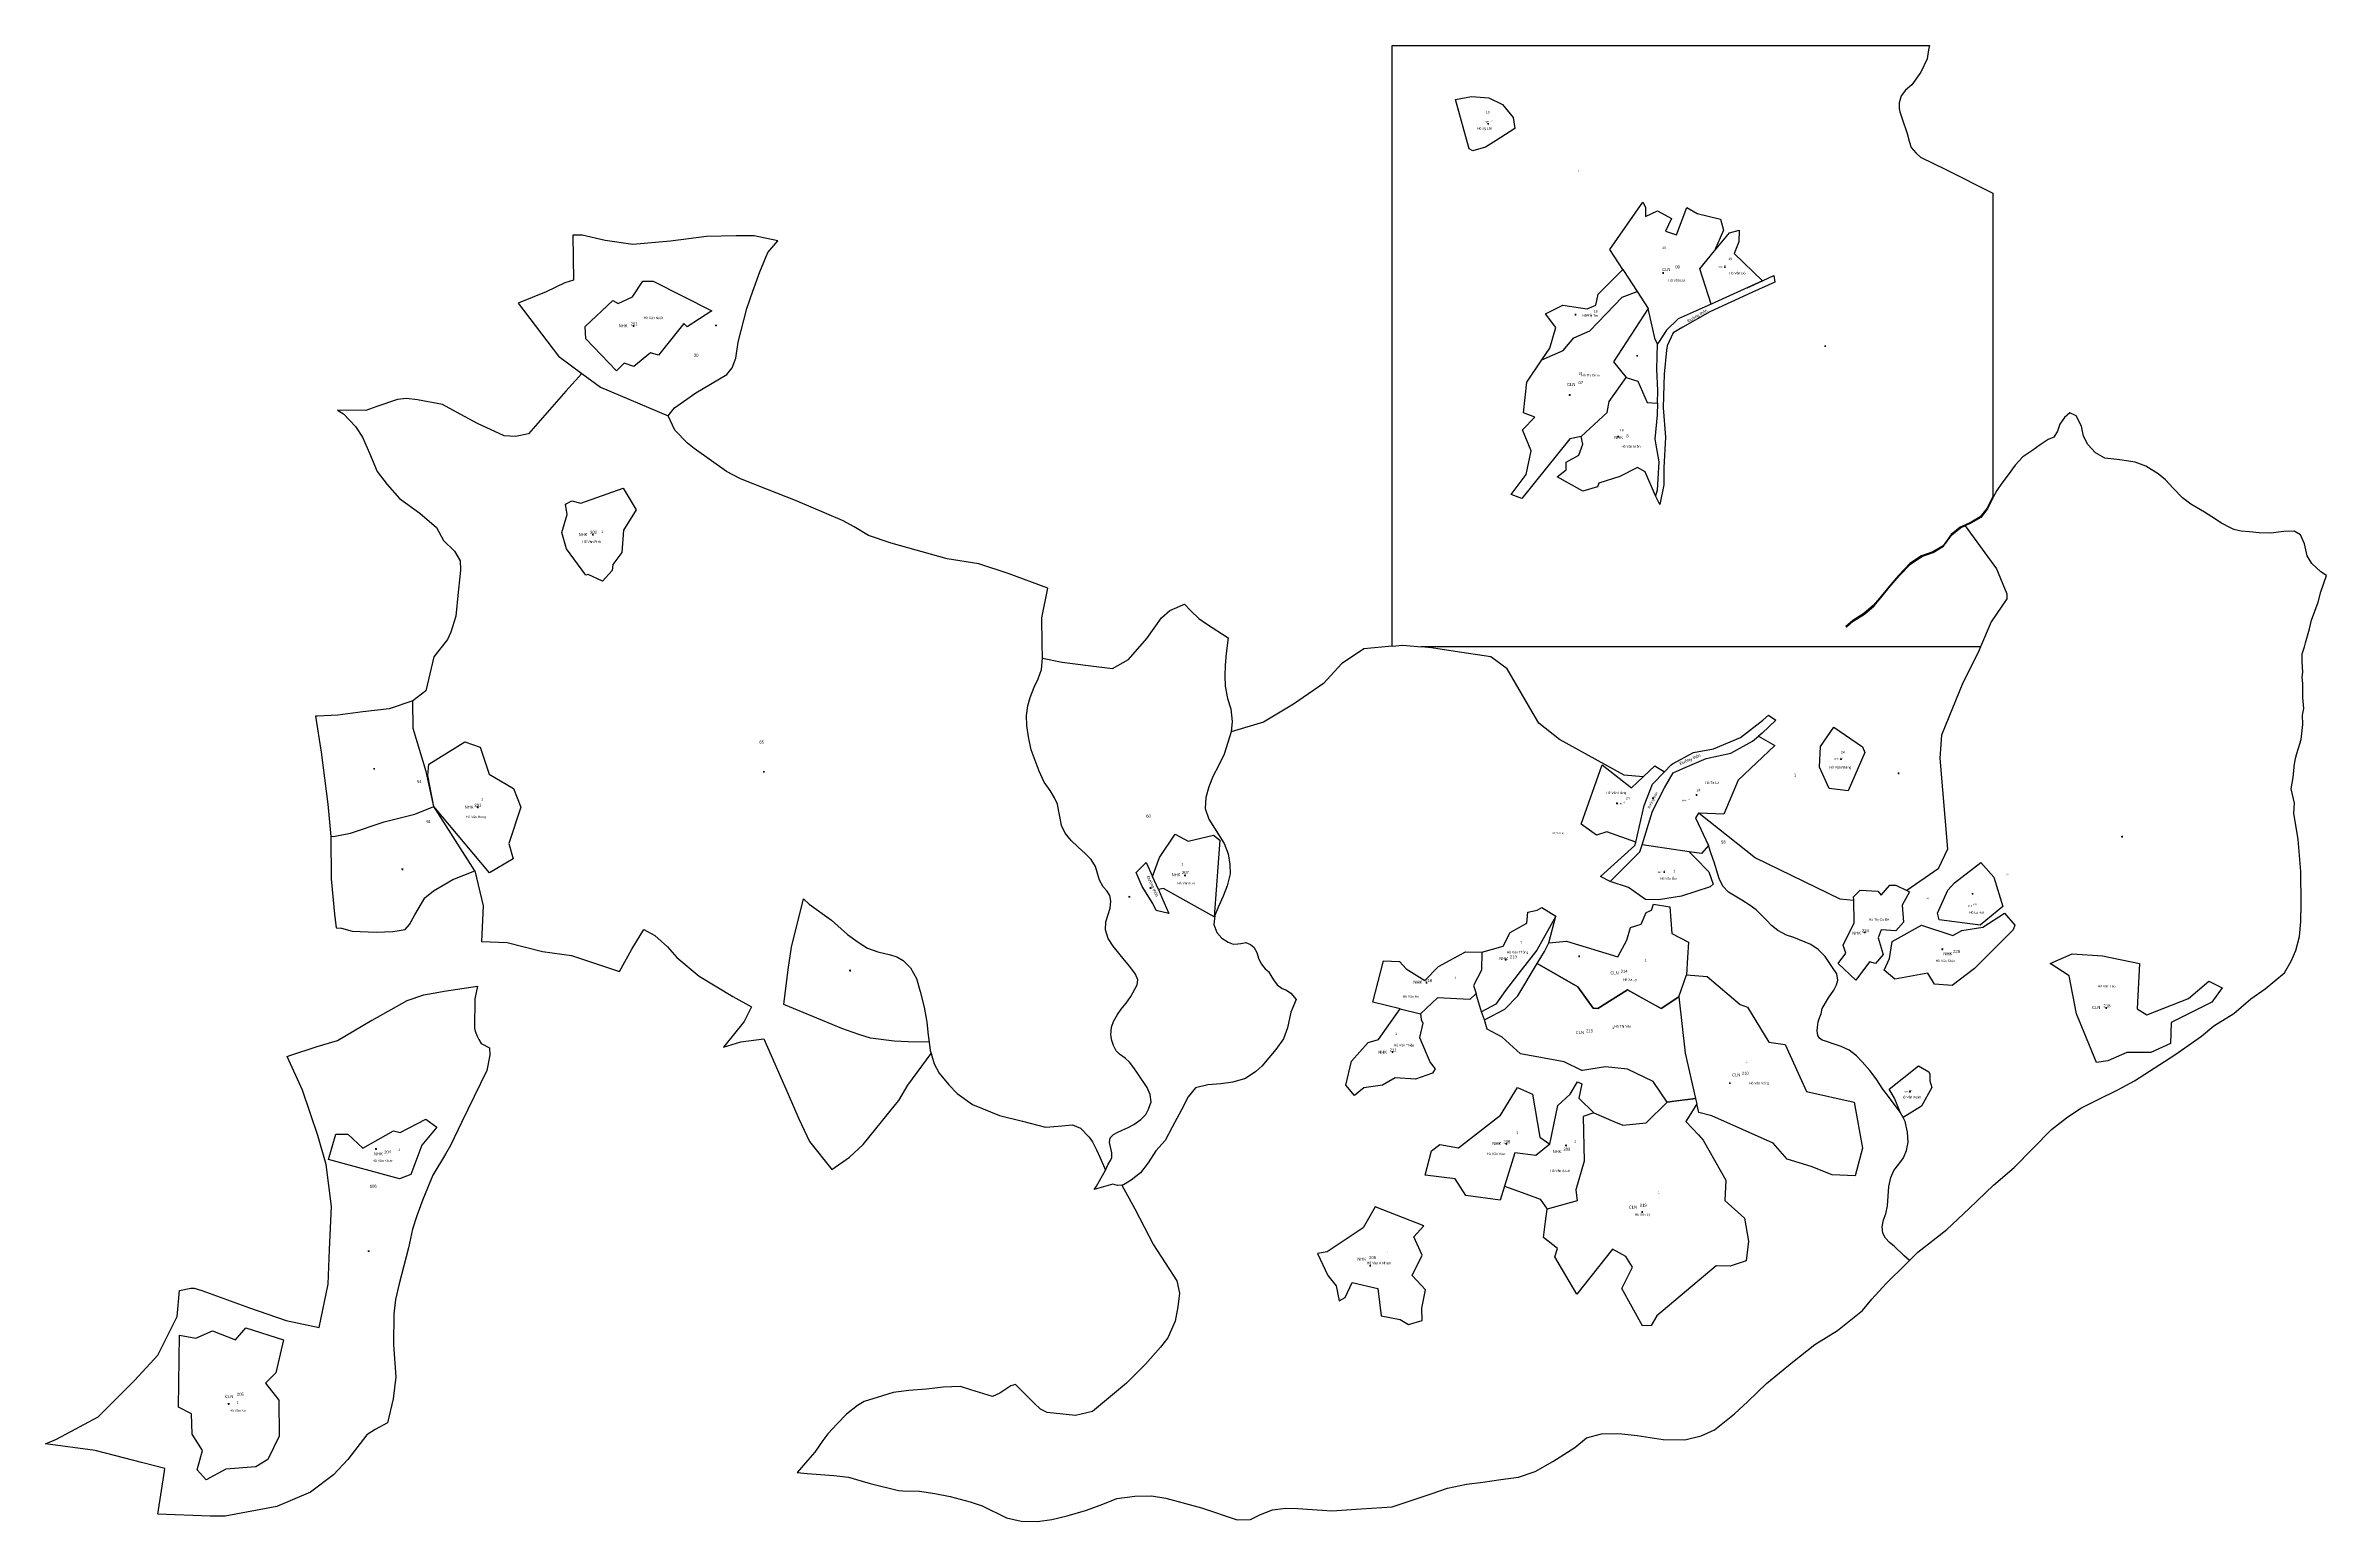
# Model space of a CAD drawing. Extents: x 549296 to 555555, y 1816545 to 1819816.
# Drawn here: x 551759 to 555555, y 1816545 to 1819000 of the extents above; entities that cross this region are included whole.
import ezdxf

# ---------------------------------------------------------------- set-up
doc = ezdxf.new("R2010")
doc.units = 0
for name, color, linetype in [('Level 10', 7, 'Continuous'), ('Level 11', 7, 'Continuous'), ('Level 12', 7, 'Continuous'), ('Level 13', 7, 'Continuous'), ('Level 14', 7, 'Continuous'), ('Level 20', 7, 'Continuous'), ('Level 22', 7, 'Continuous')]:
    doc.layers.add(name, color=color, linetype=linetype)

msp = doc.modelspace()

# ---------------------------------------------------------------- linework, layer by layer
at = {"layer": 'Level 10'}
for points in [[(554105.7, 1818910.4), (554132.2, 1818915.2), (554161.2, 1818913.1), (554183.9, 1818902.3), (554201.2, 1818880.2), (554204.2, 1818862.4), (554173.3, 1818842.3), (554155.2, 1818831.3), (554134.2, 1818824.8), (554128.5, 1818828.4), (554105.7, 1818910.4)], [(554384.1, 1818627.6), (554362.3, 1818661.1), (554417.1, 1818739.4), (554421.6, 1818731.4), (554421.9, 1818715.8), (554441.8, 1818725.2), (554464.8, 1818712.6), (554455.2, 1818691.4), (554473.2, 1818685.4), (554490.4, 1818731), (554507.8, 1818720.8), (554546.7, 1818711.1), (554551.7, 1818693.1), (554536.8, 1818658.7)], [(554536.8, 1818658.7), (554561.4, 1818688.8), (554577.8, 1818693.2), (554576.8, 1818673.5), (554569.4, 1818654.4), (554616.6, 1818609), (554531.2, 1818569.8)], [(554531.2, 1818569.8), (554512.1, 1818628.6), (554536.8, 1818658.7)], [(552657, 1818533), (552703, 1818576), (552712, 1818571), (552736, 1818582), (552753, 1818608), (552770, 1818608), (552868, 1818559), (552827, 1818532), (552821, 1818538), (552779, 1818485), (552766, 1818489), (552738, 1818466), (552722, 1818472), (552709, 1818459), (552658, 1818512), (552657, 1818533)], [(554249.4, 1818477.4), (554262.6, 1818496.9), (554272.2, 1818531.2), (554255, 1818553.6), (554284.3, 1818568.4), (554324.7, 1818561.9), (554339.2, 1818568.1), (554342.7, 1818586.4), (554384.1, 1818627.6)], [(554384.1, 1818627.6), (554385.2, 1818625.9), (554408.1, 1818590.8)], [(554249.4, 1818477.4), (554284.8, 1818492.8), (554302.3, 1818514.1), (554328.9, 1818525.6), (554382.8, 1818581.7), (554408.1, 1818590.8)], [(554426.2, 1818563), (554368.3, 1818474), (554389.3, 1818447.8)], [(554408.1, 1818590.8), (554426.2, 1818563)], [(554531.2, 1818569.8), (554475.8, 1818545.5), (554456.7, 1818526.6), (554444.7, 1818507.6), (554441.5, 1818504.2), (554437.7, 1818511), (554426.2, 1818563)], [(554314.5, 1818350), (554295.8, 1818345.7), (554215.6, 1818246.7), (554198.2, 1818253.1), (554223.3, 1818286.6), (554231.4, 1818326.2), (554216.9, 1818360.9), (554237.5, 1818381.7), (554218.7, 1818389.2), (554224.4, 1818440.4), (554249.4, 1818477.4)], [(554389.3, 1818447.8), (554408.7, 1818441.8), (554424.5, 1818406.5), (554441.8, 1818405), (554441.3, 1818385.6), (554437.2, 1818345.6), (554444.1, 1818307.6), (554440.9, 1818260.6), (554438.1, 1818251.1), (554421.3, 1818291), (554408.4, 1818298.1), (554378.7, 1818283.4), (554344.3, 1818272.4), (554342, 1818265.9), (554317.3, 1818258.6), (554274.8, 1818282.6), (554289.8, 1818294.6), (554289.7, 1818307), (554310.5, 1818318.8), (554317.6, 1818336.9), (554314.5, 1818350)], [(554314.5, 1818350), (554358, 1818389.7), (554361.1, 1818408.1), (554389.3, 1818447.8)], [(552618, 1818190), (552627, 1818220), (552624, 1818237), (552635, 1818243), (552650, 1818239), (552720, 1818264), (552742, 1818228), (552721, 1818194), (552718, 1818157), (552703, 1818137), (552702, 1818127), (552686, 1818109), (552662, 1818120), (552658, 1818119), (552626, 1818163), (552618, 1818190)], [(552395, 1817786), (552397, 1817805), (552457, 1817842), (552482, 1817833), (552497, 1817788), (552538, 1817764), (552550, 1817733), (552530, 1817673), (552537, 1817647), (552498, 1817624), (552405.3, 1817734.1), (552395, 1817786)], [(554711.1, 1817799.8), (554713.2, 1817834.2), (554735.4, 1817866.3), (554783.1, 1817833.8), (554786.9, 1817824.2), (554759.2, 1817760.1), (554727.3, 1817764), (554711.1, 1817799.8)], [(554405.4, 1817675.1), (554357.4, 1817692), (554339.9, 1817686.7), (554314.9, 1817705.1), (554349.5, 1817803.8), (554398.4, 1817765.2), (554417.8, 1817783.7), (554437.3, 1817802.2), (554453.1, 1817791.8)], [(553601.1, 1817618.1), (553612.6, 1817649.2), (553639.1, 1817688.1), (553660.6, 1817676.8), (553702.6, 1817686.9), (553713.5, 1817678.1), (553704, 1817551), (553619.4, 1817597.9), (553611, 1817596.1), (553601.1, 1817618.1)], [(554494.4, 1817659), (554504.5, 1817648.7), (554527, 1817625.7), (554534.5, 1817605.1), (554529.4, 1817600.4), (554481.4, 1817584.9), (554443.6, 1817579.3), (554421.8, 1817579.6), (554393.5, 1817599.3), (554362.9, 1817609.7), (554407.8, 1817654.4), (554412.2, 1817658.7), (554412.3, 1817659.1), (554415.9, 1817670.8)], [(554907.4, 1817556.6), (554925.1, 1817595.1), (554935.8, 1817607.3), (554980, 1817641.2), (555001.6, 1817616.7), (555016.4, 1817567.7), (554978.8, 1817536.7), (554910.4, 1817545.9), (554907.4, 1817556.6)], [(554477, 1817417.9), (554447.8, 1817398.2), (554433.3, 1817406.2), (554391.8, 1817429.1), (554342.2, 1817398.5), (554334.5, 1817398.7), (554309.1, 1817434.2), (554241.5, 1817472.9), (554253.7, 1817493.2), (554260.8, 1817507.7), (554290.1, 1817510.2), (554375.5, 1817484.5), (554390.9, 1817512), (554396.5, 1817532.8), (554414.5, 1817538.8), (554423, 1817557.8), (554431.7, 1817561.6), (554435, 1817571.8), (554462.1, 1817567.3), (554465.6, 1817523.1), (554493.5, 1817508.6), (554491.8, 1817482.9), (554490, 1817454.3)], [(554742.2, 1817473.2), (554755.3, 1817490.2), (554750.6, 1817503.5), (554768.7, 1817540.6), (554768.2, 1817578.6), (554768.1, 1817583.8), (554779.1, 1817595.2), (554808.3, 1817593.3), (554813.9, 1817586.8), (554828.2, 1817603.3), (554838.2, 1817603.7), (554856.5, 1817594.6), (554861.1, 1817592.4), (554848.9, 1817570.1), (554851.2, 1817541.9), (554838.3, 1817527.3), (554813.8, 1817529), (554808.9, 1817515.6), (554817.2, 1817488.3), (554804.6, 1817472.9), (554794.3, 1817475.7), (554771.8, 1817445.5), (554742.2, 1817473.2)], [(554149.4, 1817491.8), (554185, 1817501.9), (554196.5, 1817524.9), (554224.3, 1817540.4), (554226.1, 1817558.4), (554241.6, 1817561.9), (554249.3, 1817566.1), (554272.7, 1817552.1), (554240.7, 1817495.2), (554214.6, 1817461.8), (554188.5, 1817428.4), (554172.4, 1817405.4), (554149, 1817392.9), (554140.6, 1817420.3), (554139.7, 1817423.1)], [(554818.8, 1817462.3), (554827.7, 1817481.3), (554832.4, 1817509.6), (554880.8, 1817536.7), (554933.1, 1817519.5), (554948.3, 1817527.9), (554983, 1817533.7), (555018.9, 1817557.1), (555036.4, 1817536.8), (555033.4, 1817529), (554969.2, 1817464.7), (554931.8, 1817436.4), (554902.5, 1817438.7), (554891.8, 1817457.1), (554836.5, 1817447), (554818.8, 1817462.3)], [(554013.3, 1817397.9), (553968.1, 1817408.9), (553985.4, 1817477.3), (554012.4, 1817476.3), (554023.2, 1817464.3), (554054.6, 1817444.6), (554077.4, 1817468.1), (554121.9, 1817492.6), (554149.4, 1817491.8)], [(554149.4, 1817491.8), (554148.8, 1817461.9), (554135.6, 1817436.3), (554139.7, 1817423.1)], [(554477, 1817417.9), (554490, 1817454.3)], [(554490, 1817454.3), (554524.6, 1817451.3), (554579.2, 1817404.7), (554591.4, 1817400.5), (554627, 1817342.5), (554654.2, 1817338.4), (554689.5, 1817260.3), (554768.7, 1817242.2), (554782.9, 1817166.1), (554770.5, 1817119.8), (554732.6, 1817121.6), (554697.3, 1817135.2), (554657.4, 1817147.9), (554634.3, 1817174.3), (554531.9, 1817220), (554510.2, 1817225.5), (554507.1, 1817239.6), (554507.1, 1817239.7)], [(555095.3, 1817473.3), (555131.7, 1817489.3), (555182.4, 1817485.7), (555243.7, 1817473.2), (555239.8, 1817397.7), (555256, 1817387.5), (555325.2, 1817414.8), (555359.3, 1817443.9), (555381.3, 1817432.6), (555364, 1817408.6), (555296.7, 1817374.9), (555295.7, 1817340), (555262.6, 1817324.9), (555222.9, 1817325.3), (555191.3, 1817311.2), (555172.1, 1817308.6), (555138.9, 1817389.2), (555127, 1817452.4), (555095.3, 1817473.3)], [(554139.7, 1817423.1), (554129.3, 1817413.1), (554075.7, 1817415.8), (554047.2, 1817389.6)], [(554477, 1817417.9), (554487.9, 1817324.2), (554505, 1817248.7)], [(554047.2, 1817389.6), (554048.1, 1817379.8), (554050.9, 1817373.9), (554045.6, 1817350.3), (554063.2, 1817308.2), (554071.9, 1817297.8), (554067.1, 1817290.7), (554039, 1817280.8), (554005, 1817282.9), (553984, 1817271), (553953, 1817266.1), (553937.2, 1817253.8), (553923.1, 1817270.8), (553932.2, 1817310.8), (553959.9, 1817342), (553977.3, 1817346.6), (554013.3, 1817397.9)], [(554013.3, 1817397.9), (554047.2, 1817389.6)], [(554827, 1817264), (554876, 1817303), (554893, 1817293), (554895, 1817289), (554895, 1817278), (554898, 1817267), (554881, 1817236), (554850.3, 1817216.8), (554845.7, 1817226), (554836, 1817249), (554827, 1817264)], [(554187.1, 1817102.6), (554179.9, 1817079.5), (554122.8, 1817087.2), (554104.8, 1817114.9), (554055.1, 1817121.3), (554065.7, 1817161.5), (554079.3, 1817172.3), (554110.4, 1817166.7), (554180.4, 1817220.7), (554208.4, 1817267), (554233.5, 1817255.6), (554245.6, 1817184.5), (554262.5, 1817172.4)], [(554262.5, 1817172.4), (554269.8, 1817207.6), (554275.8, 1817237.1), (554296.1, 1817256), (554308.7, 1817276.2), (554316, 1817273), (554310.5, 1817249.4), (554335.6, 1817224.9)], [(554505, 1817248.7), (554507.1, 1817239.6), (554488.6, 1817210.4), (554509.8, 1817188), (554517.8, 1817179.5), (554555.3, 1817112.5), (554553.8, 1817079), (554586.2, 1817049.5), (554593.3, 1817011.1), (554589, 1816978.3), (554562.6, 1816969.4), (554539.4, 1816970.4), (554440.7, 1816887.2), (554431, 1816870.9), (554416.7, 1816870.6), (554382.4, 1816932.4), (554399.8, 1816968.1), (554388.9, 1816985.6), (554366.7, 1816998.2), (554307.4, 1816923.1), (554270.8, 1816985), (554275, 1816998.9), (554251.9, 1817017.5), (554255.3, 1817043.9), (554257.9, 1817064.2)], [(554335.6, 1817224.9), (554369.2, 1817210.5), (554383.8, 1817204.2), (554422.7, 1817208.1), (554457.6, 1817242.4), (554468.8, 1817243.9), (554505, 1817248.7)], [(552230, 1817147), (552242, 1817189), (552262, 1817189), (552287, 1817166), (552338, 1817195), (552349, 1817192), (552392, 1817214), (552410, 1817201), (552385, 1817171), (552367, 1817122), (552348, 1817115), (552230, 1817147)], [(554335.6, 1817224.9), (554318.1, 1817218.5), (554319.7, 1817144.3), (554305.9, 1817096.6), (554308.2, 1817078.2), (554257.9, 1817064.2)], [(554262.5, 1817172.4), (554239, 1817154), (554204.4, 1817158), (554187.1, 1817102.6)], [(554187.1, 1817102.6), (554222.6, 1817089.9), (554246.6, 1817081.2), (554257.9, 1817064.2)], [(553876, 1816991), (553893, 1816954.4), (553907.1, 1816936.9), (553911.6, 1816911.9), (553921.9, 1816917.7), (553933.6, 1816942.5), (553976.1, 1816932.6), (553981.9, 1816887.1), (554013.6, 1816880.9), (554027.1, 1816872.5), (554050.1, 1816879.2), (554049.5, 1816899.9), (554055.5, 1816930.4), (554033.2, 1816954.1), (554050, 1816988.2), (554036, 1817018.3), (554052.7, 1817036.9), (553971.6, 1817068.2), (553952, 1817033.5), (553891.9, 1816993.4), (553876, 1816991)], [(551980, 1816735), (551982, 1816855), (552009, 1816850), (552037, 1816862), (552075, 1816847), (552092, 1816867), (552155, 1816847), (552142, 1816792), (552125, 1816775), (552147, 1816747), (552148, 1816687), (552129, 1816648), (552109, 1816636), (552059, 1816632), (552026, 1816614), (552011, 1816631), (552020, 1816663), (552003, 1816690), (552002, 1816724), (551980, 1816735)]]:
    msp.add_lwpolyline(points, dxfattribs=at)
msp.add_lwpolyline([(554241.5, 1817472.9), (554309.1, 1817434.2), (554334.5, 1817398.7), (554342.2, 1817398.5), (554391.8, 1817429.1), (554447.8, 1817398.2), (554477, 1817417.9), (554487.9, 1817324.2), (554505, 1817248.7), (554457.6, 1817242.4), (554434.2, 1817276.9), (554391.8, 1817297.6), (554354.9, 1817301), (554317.1, 1817295.3), (554315.5, 1817295.2), (554286.1, 1817309.4), (554213.7, 1817322.9), (554183, 1817350.7), (554158.4, 1817363.9), (554154, 1817379.3), (554187.4, 1817397.4), (554209.4, 1817419.3)], close=True, dxfattribs=at)
at = {"layer": 'Level 11'}
for p, q in [((554159.3, 1818870), (554158.7, 1818870)), ((554160, 1818870.6), (554159.3, 1818870)), ((554159.3, 1818870), (554160, 1818869.4)), ((554160, 1818871.2), (554160, 1818870.6)), ((554160.6, 1818870), (554160, 1818870.6)), ((554160, 1818869.4), (554160.6, 1818870)), ((554160, 1818869.4), (554160, 1818868.8)), ((554161.2, 1818870), (554160.6, 1818870)), ((554553.2, 1818631.5), (554552.6, 1818631.5)), ((554553.9, 1818632.1), (554553.2, 1818631.5)), ((554553.2, 1818631.5), (554553.9, 1818630.9)), ((554553.9, 1818632.8), (554553.9, 1818632.1)), ((554554.5, 1818631.5), (554553.9, 1818632.1)), ((554553.9, 1818630.9), (554554.5, 1818631.5)), ((554553.9, 1818630.9), (554553.9, 1818630.3)), ((554555.1, 1818631.5), (554554.5, 1818631.5)), ((554450.5, 1818621.8), (554449.9, 1818621.8)), ((554451.1, 1818622.4), (554450.5, 1818621.8)), ((554450.5, 1818621.8), (554451.1, 1818621.1)), ((554451.1, 1818623), (554451.1, 1818622.4)), ((554451.8, 1818621.8), (554451.1, 1818622.4)), ((554451.1, 1818621.1), (554451.8, 1818621.8)), ((554451.1, 1818621.1), (554451.1, 1818620.5)), ((554452.4, 1818621.8), (554451.8, 1818621.8)), ((552736.9, 1818533.5), (552736.2, 1818533.5)), ((552737.5, 1818534.1), (552736.9, 1818533.5)), ((552736.9, 1818533.5), (552737.5, 1818532.9)), ((552737.5, 1818534.8), (552737.5, 1818534.1)), ((552738.1, 1818533.5), (552737.5, 1818534.1)), ((552737.5, 1818532.9), (552738.1, 1818533.5)), ((552737.5, 1818532.9), (552737.5, 1818532.2)), ((552738.7, 1818533.5), (552738.1, 1818533.5)), ((552874.2, 1818534.5), (552873.6, 1818534.5)), ((552874.9, 1818535.1), (552874.2, 1818534.5)), ((552874.2, 1818534.5), (552874.9, 1818533.9)), ((552874.9, 1818535.7), (552874.9, 1818535.1)), ((552875.5, 1818534.5), (552874.9, 1818535.1)), ((552874.9, 1818533.9), (552875.5, 1818534.5)), ((552874.9, 1818533.9), (552874.9, 1818533.2)), ((552876.1, 1818534.5), (552875.5, 1818534.5)), ((554304.7, 1818552.5), (554304, 1818552.5)), ((554305.3, 1818553.1), (554304.7, 1818552.5)), ((554304.7, 1818552.5), (554305.3, 1818551.9)), ((554305.3, 1818553.7), (554305.3, 1818553.1)), ((554305.9, 1818552.5), (554305.3, 1818553.1)), ((554305.3, 1818551.9), (554305.9, 1818552.5)), ((554305.3, 1818551.9), (554305.3, 1818551.2)), ((554306.5, 1818552.5), (554305.9, 1818552.5)), ((554407.3, 1818484), (554406.7, 1818484)), ((554407.9, 1818484.6), (554407.3, 1818484)), ((554407.3, 1818484), (554407.9, 1818483.4)), ((554407.9, 1818485.3), (554407.9, 1818484.6)), ((554408.5, 1818484), (554407.9, 1818484.6)), ((554407.9, 1818483.4), (554408.5, 1818484)), ((554407.9, 1818483.4), (554407.9, 1818482.8)), ((554409.2, 1818484), (554408.5, 1818484)), ((554720.1, 1818500), (554719.5, 1818500)), ((554720.7, 1818500.6), (554720.1, 1818500)), ((554720.1, 1818500), (554720.7, 1818499.4)), ((554720.7, 1818501.2), (554720.7, 1818500.6)), ((554721.3, 1818500), (554720.7, 1818500.6)), ((554720.7, 1818499.4), (554721.3, 1818500)), ((554720.7, 1818499.4), (554720.7, 1818498.8)), ((554722, 1818500), (554721.3, 1818500)), ((554294.7, 1818418.7), (554294.1, 1818418.7)), ((554295.3, 1818419.3), (554294.7, 1818418.7)), ((554294.7, 1818418.7), (554295.3, 1818418.1)), ((554295.3, 1818420), (554295.3, 1818419.3)), ((554295.9, 1818418.7), (554295.3, 1818419.3)), ((554295.3, 1818418.1), (554295.9, 1818418.7)), ((554295.3, 1818418.1), (554295.3, 1818417.5)), ((554296.6, 1818418.7), (554295.9, 1818418.7)), ((554375.5, 1818349.5), (554374.8, 1818349.5)), ((554376.1, 1818350.1), (554375.5, 1818349.5)), ((554375.5, 1818349.5), (554376.1, 1818348.9)), ((554376.1, 1818350.7), (554376.1, 1818350.1)), ((554376.7, 1818349.5), (554376.1, 1818350.1)), ((554376.1, 1818348.9), (554376.7, 1818349.5)), ((554376.1, 1818348.9), (554376.1, 1818348.2)), ((554377.3, 1818349.5), (554376.7, 1818349.5)), ((552669.1, 1818186.5), (552668.5, 1818186.5)), ((552669.7, 1818187.1), (552669.1, 1818186.5)), ((552669.1, 1818186.5), (552669.7, 1818185.9)), ((552669.7, 1818187.8), (552669.7, 1818187.1)), ((552670.3, 1818186.5), (552669.7, 1818187.1)), ((552669.7, 1818185.9), (552670.3, 1818186.5)), ((552669.7, 1818185.9), (552669.7, 1818185.2)), ((552671, 1818186.5), (552670.3, 1818186.5)), ((552305.4, 1817797.1), (552304.7, 1817797.1)), ((552306, 1817797.7), (552305.4, 1817797.1)), ((552305.4, 1817797.1), (552306, 1817796.5)), ((552306, 1817798.3), (552306, 1817797.7)), ((552306.6, 1817797.1), (552306, 1817797.7)), ((552306, 1817796.5), (552306.6, 1817797.1)), ((552306, 1817796.5), (552306, 1817795.8)), ((552307.2, 1817797.1), (552306.6, 1817797.1)), ((554746.4, 1817813.2), (554745.8, 1817813.2)), ((554747, 1817813.8), (554746.4, 1817813.2)), ((554746.4, 1817813.2), (554747, 1817812.6)), ((554747, 1817814.4), (554747, 1817813.8)), ((554747.6, 1817813.2), (554747, 1817813.8)), ((554747, 1817812.6), (554747.6, 1817813.2)), ((554747, 1817812.6), (554747, 1817811.9)), ((554748.3, 1817813.2), (554747.6, 1817813.2)), ((552953.8, 1817791.8), (552953.2, 1817791.8)), ((552954.5, 1817792.5), (552953.8, 1817791.8)), ((552953.8, 1817791.8), (552954.5, 1817791.2)), ((552954.5, 1817793.1), (552954.5, 1817792.5)), ((552955.1, 1817791.8), (552954.5, 1817792.5)), ((552954.5, 1817791.2), (552955.1, 1817791.8)), ((552954.5, 1817791.2), (552954.5, 1817790.6)), ((552955.7, 1817791.8), (552955.1, 1817791.8)), ((554842.2, 1817789.3), (554841.6, 1817789.3)), ((554842.8, 1817789.9), (554842.2, 1817789.3)), ((554842.2, 1817789.3), (554842.8, 1817788.7)), ((554842.8, 1817790.6), (554842.8, 1817789.9)), ((554843.4, 1817789.3), (554842.8, 1817789.9)), ((554842.8, 1817788.7), (554843.4, 1817789.3)), ((554842.8, 1817788.7), (554842.8, 1817788.1)), ((554844.1, 1817789.3), (554843.4, 1817789.3)), ((552477.5, 1817733), (552476.9, 1817733)), ((552478.1, 1817733.6), (552477.5, 1817733)), ((552477.5, 1817733), (552478.1, 1817732.4)), ((552478.1, 1817734.2), (552478.1, 1817733.6)), ((552478.7, 1817733), (552478.1, 1817733.6)), ((552478.1, 1817732.4), (552478.7, 1817733)), ((552478.1, 1817732.4), (552478.1, 1817731.8)), ((552479.4, 1817733), (552478.7, 1817733)), ((554373.3, 1817739.4), (554372.6, 1817739.4)), ((554373.9, 1817740), (554373.3, 1817739.4)), ((554373.3, 1817739.4), (554373.9, 1817738.8)), ((554373.9, 1817740.7), (554373.9, 1817740)), ((554374.5, 1817739.4), (554373.9, 1817740)), ((554373.9, 1817738.8), (554374.5, 1817739.4)), ((554373.9, 1817738.8), (554373.9, 1817738.2)), ((554375.1, 1817739.4), (554374.5, 1817739.4)), ((554433.7, 1817748), (554433, 1817748)), ((554434.3, 1817748.6), (554433.7, 1817748)), ((554433.7, 1817748), (554434.3, 1817747.3)), ((554434.3, 1817749.2), (554434.3, 1817748.6)), ((554434.9, 1817748), (554434.3, 1817748.6)), ((554434.3, 1817747.3), (554434.9, 1817748)), ((554434.3, 1817747.3), (554434.3, 1817746.7)), ((554435.5, 1817748), (554434.9, 1817748)), ((554505.9, 1817753.6), (554505.2, 1817753.6)), ((554506.5, 1817754.2), (554505.9, 1817753.6)), ((554505.9, 1817753.6), (554506.5, 1817752.9)), ((554506.5, 1817754.8), (554506.5, 1817754.2)), ((554507.1, 1817753.6), (554506.5, 1817754.2)), ((554506.5, 1817752.9), (554507.1, 1817753.6)), ((554506.5, 1817752.9), (554506.5, 1817752.3)), ((554507.7, 1817753.6), (554507.1, 1817753.6)), ((555214.3, 1817684), (555213.6, 1817684)), ((555214.9, 1817684.6), (555214.3, 1817684)), ((555214.3, 1817684), (555214.9, 1817683.4)), ((555214.9, 1817685.3), (555214.9, 1817684.6)), ((555215.5, 1817684), (555214.9, 1817684.6)), ((555214.9, 1817683.4), (555215.5, 1817684)), ((555214.9, 1817683.4), (555214.9, 1817682.8)), ((555216.1, 1817684), (555215.5, 1817684)), ((552352.3, 1817629.8), (552351.6, 1817629.8)), ((552352.9, 1817630.4), (552352.3, 1817629.8)), ((552352.3, 1817629.8), (552352.9, 1817629.1)), ((552352.9, 1817631), (552352.9, 1817630.4)), ((552353.5, 1817629.8), (552352.9, 1817630.4)), ((552352.9, 1817629.1), (552353.5, 1817629.8)), ((552352.9, 1817629.1), (552352.9, 1817628.5)), ((552354.1, 1817629.8), (552353.5, 1817629.8)), ((553654.7, 1817619.6), (553654.1, 1817619.6)), ((553655.4, 1817620.2), (553654.7, 1817619.6)), ((553654.7, 1817619.6), (553655.4, 1817618.9)), ((553655.4, 1817620.8), (553655.4, 1817620.2)), ((553656, 1817619.6), (553655.4, 1817620.2)), ((553655.4, 1817618.9), (553656, 1817619.6)), ((553655.4, 1817618.9), (553655.4, 1817618.3)), ((553656.6, 1817619.6), (553656, 1817619.6)), ((554452.2, 1817625.1), (554451.5, 1817625.1)), ((554452.8, 1817625.7), (554452.2, 1817625.1)), ((554452.2, 1817625.1), (554452.8, 1817624.4)), ((554452.8, 1817626.3), (554452.8, 1817625.7)), ((554453.4, 1817625.1), (554452.8, 1817625.7)), ((554452.8, 1817624.4), (554453.4, 1817625.1)), ((554452.8, 1817624.4), (554452.8, 1817623.8)), ((554454, 1817625.1), (554453.4, 1817625.1)), ((553562, 1817584.1), (553561.4, 1817584.1)), ((553562.6, 1817584.7), (553562, 1817584.1)), ((553562, 1817584.1), (553562.6, 1817583.5)), ((553562.6, 1817585.4), (553562.6, 1817584.7)), ((553563.3, 1817584.1), (553562.6, 1817584.7)), ((553562.6, 1817583.5), (553563.3, 1817584.1)), ((553562.6, 1817583.5), (553562.6, 1817582.9)), ((553563.9, 1817584.1), (553563.3, 1817584.1)), ((553597.1, 1817598.7), (553596.4, 1817598.7)), ((553597.7, 1817599.3), (553597.1, 1817598.7)), ((553597.1, 1817598.7), (553597.7, 1817598.1)), ((553597.7, 1817599.9), (553597.7, 1817599.3)), ((553598.3, 1817598.7), (553597.7, 1817599.3)), ((553597.7, 1817598.1), (553598.3, 1817598.7)), ((553597.7, 1817598.1), (553597.7, 1817597.4)), ((553598.9, 1817598.7), (553598.3, 1817598.7)), ((554965.5, 1817588.9), (554964.8, 1817588.9)), ((554966.1, 1817589.6), (554965.5, 1817588.9)), ((554965.5, 1817588.9), (554966.1, 1817588.3)), ((554966.1, 1817590.2), (554966.1, 1817589.6)), ((554966.7, 1817588.9), (554966.1, 1817589.6)), ((554966.1, 1817588.3), (554966.7, 1817588.9)), ((554966.1, 1817588.3), (554966.1, 1817587.7)), ((554967.3, 1817588.9), (554966.7, 1817588.9)), ((554785.9, 1817524.6), (554785.3, 1817524.6)), ((554786.6, 1817525.2), (554785.9, 1817524.6)), ((554785.9, 1817524.6), (554786.6, 1817524)), ((554786.6, 1817525.9), (554786.6, 1817525.2)), ((554787.2, 1817524.6), (554786.6, 1817525.2)), ((554786.6, 1817524), (554787.2, 1817524.6)), ((554786.6, 1817524), (554786.6, 1817523.4)), ((554787.8, 1817524.6), (554787.2, 1817524.6)), ((554915.1, 1817496.8), (554914.5, 1817496.8)), ((554915.7, 1817497.4), (554915.1, 1817496.8)), ((554915.1, 1817496.8), (554915.7, 1817496.1)), ((554915.7, 1817498), (554915.7, 1817497.4)), ((554916.4, 1817496.8), (554915.7, 1817497.4)), ((554915.7, 1817496.1), (554916.4, 1817496.8)), ((554915.7, 1817496.1), (554915.7, 1817495.5)), ((554917, 1817496.8), (554916.4, 1817496.8)), ((553097.2, 1817461.3), (553096.6, 1817461.3)), ((553097.8, 1817461.9), (553097.2, 1817461.3)), ((553097.2, 1817461.3), (553097.8, 1817460.7)), ((553097.8, 1817462.5), (553097.8, 1817461.9)), ((553098.5, 1817461.3), (553097.8, 1817461.9)), ((553097.8, 1817460.7), (553098.5, 1817461.3)), ((553097.8, 1817460.7), (553097.8, 1817460)), ((553099.1, 1817461.3), (553098.5, 1817461.3)), ((554188.2, 1817479.5), (554187.6, 1817479.5)), ((554188.8, 1817480.1), (554188.2, 1817479.5)), ((554188.2, 1817479.5), (554188.8, 1817478.9)), ((554188.8, 1817480.8), (554188.8, 1817480.1)), ((554189.4, 1817479.5), (554188.8, 1817480.1)), ((554188.8, 1817478.9), (554189.4, 1817479.5)), ((554188.8, 1817478.9), (554188.8, 1817478.3)), ((554190.1, 1817479.5), (554189.4, 1817479.5)), ((554310.7, 1817485), (554310.1, 1817485)), ((554311.3, 1817485.6), (554310.7, 1817485)), ((554310.7, 1817485), (554311.3, 1817484.3)), ((554311.3, 1817486.2), (554311.3, 1817485.6)), ((554311.9, 1817485), (554311.3, 1817485.6)), ((554311.3, 1817484.3), (554311.9, 1817485)), ((554311.3, 1817484.3), (554311.3, 1817483.7)), ((554312.6, 1817485), (554311.9, 1817485)), ((554056.6, 1817441.1), (554055.9, 1817441.1)), ((554057.2, 1817441.7), (554056.6, 1817441.1)), ((554056.6, 1817441.1), (554057.2, 1817440.5)), ((554057.2, 1817442.3), (554057.2, 1817441.7)), ((554057.8, 1817441.1), (554057.2, 1817441.7)), ((554057.2, 1817440.5), (554057.8, 1817441.1)), ((554057.2, 1817440.5), (554057.2, 1817439.8)), ((554058.4, 1817441.1), (554057.8, 1817441.1)), ((555187.8, 1817399), (555187.2, 1817399)), ((555188.4, 1817399.6), (555187.8, 1817399)), ((555187.8, 1817399), (555188.4, 1817398.4)), ((555188.4, 1817400.2), (555188.4, 1817399.6)), ((555189.1, 1817399), (555188.4, 1817399.6)), ((555188.4, 1817398.4), (555189.1, 1817399)), ((555188.4, 1817398.4), (555188.4, 1817397.7)), ((555189.7, 1817399), (555189.1, 1817399)), ((554000.1, 1817325.9), (553999.4, 1817325.9)), ((554000.7, 1817326.5), (554000.1, 1817325.9)), ((554000.1, 1817325.9), (554000.7, 1817325.2)), ((554000.7, 1817327.1), (554000.7, 1817326.5)), ((554001.3, 1817325.9), (554000.7, 1817326.5)), ((554000.7, 1817325.2), (554001.3, 1817325.9)), ((554000.7, 1817325.2), (554000.7, 1817324.6)), ((554001.9, 1817325.9), (554001.3, 1817325.9)), ((554561.4, 1817274), (554560.7, 1817274)), ((554562, 1817274.6), (554561.4, 1817274)), ((554561.4, 1817274), (554562, 1817273.4)), ((554562, 1817275.2), (554562, 1817274.6)), ((554562.6, 1817274), (554562, 1817274.6)), ((554562, 1817273.4), (554562.6, 1817274)), ((554562, 1817273.4), (554562, 1817272.8)), ((554563.2, 1817274), (554562.6, 1817274)), ((554861.2, 1817259.9), (554860.5, 1817259.9)), ((554861.8, 1817260.5), (554861.2, 1817259.9)), ((554861.2, 1817259.9), (554861.8, 1817259.3)), ((554861.8, 1817261.2), (554861.8, 1817260.5)), ((554862.4, 1817259.9), (554861.8, 1817260.5)), ((554861.8, 1817259.3), (554862.4, 1817259.9)), ((554861.8, 1817259.3), (554861.8, 1817258.7)), ((554863, 1817259.9), (554862.4, 1817259.9)), ((552308.2, 1817164.5), (552307.6, 1817164.5)), ((552308.8, 1817165.1), (552308.2, 1817164.5)), ((552308.2, 1817164.5), (552308.8, 1817163.9)), ((552308.8, 1817165.8), (552308.8, 1817165.1)), ((552309.4, 1817164.5), (552308.8, 1817165.1)), ((552308.8, 1817163.9), (552309.4, 1817164.5)), ((552308.8, 1817163.9), (552308.8, 1817163.2)), ((552310.1, 1817164.5), (552309.4, 1817164.5)), ((554189.5, 1817173.2), (554188.9, 1817173.2)), ((554190.1, 1817173.9), (554189.5, 1817173.2)), ((554189.5, 1817173.2), (554190.1, 1817172.6)), ((554190.1, 1817174.5), (554190.1, 1817173.9)), ((554190.7, 1817173.2), (554190.1, 1817173.9)), ((554190.1, 1817172.6), (554190.7, 1817173.2)), ((554190.1, 1817172.6), (554190.1, 1817172)), ((554191.4, 1817173.2), (554190.7, 1817173.2)), ((554288.8, 1817170.2), (554288.2, 1817170.2)), ((554289.4, 1817170.9), (554288.8, 1817170.2)), ((554288.8, 1817170.2), (554289.4, 1817169.6)), ((554289.4, 1817171.5), (554289.4, 1817170.9)), ((554290, 1817170.2), (554289.4, 1817170.9)), ((554289.4, 1817169.6), (554290, 1817170.2)), ((554289.4, 1817169.6), (554289.4, 1817169)), ((554290.7, 1817170.2), (554290, 1817170.2)), ((554415.5, 1817059.6), (554414.9, 1817059.6)), ((554416.2, 1817060.3), (554415.5, 1817059.6)), ((554415.5, 1817059.6), (554416.2, 1817059)), ((554416.2, 1817060.9), (554416.2, 1817060.3)), ((554416.8, 1817059.6), (554416.2, 1817060.3)), ((554416.2, 1817059), (554416.8, 1817059.6)), ((554416.2, 1817059), (554416.2, 1817058.4)), ((554417.4, 1817059.6), (554416.8, 1817059.6)), ((552295.9, 1816994.5), (552295.2, 1816994.5)), ((552296.5, 1816995.2), (552295.9, 1816994.5)), ((552295.9, 1816994.5), (552296.5, 1816993.9)), ((552296.5, 1816995.8), (552296.5, 1816995.2)), ((552297.1, 1816994.5), (552296.5, 1816995.2)), ((552296.5, 1816993.9), (552297.1, 1816994.5)), ((552296.5, 1816993.9), (552296.5, 1816993.3)), ((552297.8, 1816994.5), (552297.1, 1816994.5)), ((553962.8, 1816970.3), (553962.2, 1816970.3)), ((553963.4, 1816970.9), (553962.8, 1816970.3)), ((553962.8, 1816970.3), (553963.4, 1816969.7)), ((553963.4, 1816971.6), (553963.4, 1816970.9)), ((553964, 1816970.3), (553963.4, 1816970.9)), ((553963.4, 1816969.7), (553964, 1816970.3)), ((553963.4, 1816969.7), (553963.4, 1816969.1)), ((553964.7, 1816970.3), (553964, 1816970.3)), ((552063, 1816740.5), (552062.3, 1816740.5)), ((552063.6, 1816741.1), (552063, 1816740.5)), ((552063, 1816740.5), (552063.6, 1816739.9)), ((552063.6, 1816741.8), (552063.6, 1816741.1)), ((552064.2, 1816740.5), (552063.6, 1816741.1)), ((552063.6, 1816739.9), (552064.2, 1816740.5)), ((552063.6, 1816739.9), (552063.6, 1816739.2)), ((552064.8, 1816740.5), (552064.2, 1816740.5))]:
    msp.add_line(p, q, dxfattribs=at)
for centre in [(554160, 1818870), (554553.9, 1818631.5), (554451.1, 1818621.8), (552737.5, 1818533.5), (552874.9, 1818534.5), (554305.3, 1818552.5), (554407.9, 1818484), (554720.7, 1818500), (554295.3, 1818418.7), (554376.1, 1818349.5), (552669.7, 1818186.5), (552306, 1817797.1), (554747, 1817813.2), (552954.5, 1817791.8), (554842.8, 1817789.3), (552478.1, 1817733), (554373.9, 1817739.4), (554434.3, 1817748), (554506.5, 1817753.6), (555214.9, 1817684), (552352.9, 1817629.8), (553655.4, 1817619.6), (554452.8, 1817625.1), (553562.6, 1817584.1), (553597.7, 1817598.7), (554966.1, 1817588.9), (554786.6, 1817524.6), (554915.7, 1817496.8), (553097.8, 1817461.3), (554188.8, 1817479.5), (554311.3, 1817485), (554057.2, 1817441.1), (555188.4, 1817399), (554000.7, 1817325.9), (554562, 1817274), (554861.8, 1817259.9), (552308.8, 1817164.5), (554190.1, 1817173.2), (554289.4, 1817170.2), (554416.2, 1817059.6), (552296.5, 1816994.5), (553963.4, 1816970.3), (552063.6, 1816740.5)]:
    msp.add_circle(centre, 0.15, dxfattribs=at)
at = {"layer": 'Level 12'}
msp.add_line((552424.3, 1817156), (552424.7, 1817156.1), dxfattribs=at)
msp.add_lwpolyline([(552424.3, 1817156), (552424.7, 1817156.7)], dxfattribs=at)
at = {"layer": 'Level 20'}
for points in [[(554000, 1818001.1), (554000, 1819000), (554894.4, 1819000), (554892.9, 1818992.8), (554890.5, 1818977.8), (554879.9, 1818955.6), (554864.9, 1818934.7), (554854.3, 1818925.9), (554847.2, 1818916.6), (554843.7, 1818904.9), (554843.9, 1818895.7), (554844.7, 1818889.9), (554848.8, 1818878.5), (554857, 1818853.7), (554860.3, 1818841.2), (554863.8, 1818830.7), (554871.5, 1818821.9), (554879.5, 1818814.7), (554921.8, 1818794), (555000, 1818754.4), (555000, 1818250.3), (554999.5, 1818249.3), (554989.7, 1818230.3), (554978.8, 1818215.9), (554963.7, 1818207.2), (554952.9, 1818202.3), (554945.5, 1818198.9), (554930.5, 1818186.9), (554917, 1818168.1), (554899.7, 1818157.9), (554881.2, 1818151.2), (554861.8, 1818138.6), (554842.9, 1818118.6), (554826.6, 1818099.6), (554814.4, 1818084.8), (554801.3, 1818069.1), (554785.3, 1818055.4), (554766.5, 1818043.5), (554755.2, 1818033.7), (554756, 1818032.8), (554767.3, 1818042.5), (554786, 1818054.4), (554802.1, 1818068.3), (554815.4, 1818084.1), (554827.5, 1818098.8), (554843.8, 1818117.8), (554862.6, 1818137.7), (554881.7, 1818150.2), (554900.2, 1818156.8), (554917.8, 1818167.2), (554931.4, 1818186.1), (554946.1, 1818197.9), (554953.4, 1818201.2), (554953.5, 1818201.2)], [(552795.2, 1818384.1), (552805.5, 1818397.4), (552841.2, 1818422.6), (552893, 1818453.2), (552901.8, 1818464.3), (552907.8, 1818480), (552911.9, 1818506.7), (552926.2, 1818563), (552936.3, 1818591.6), (552947.9, 1818623.9), (552960.8, 1818656), (552977.7, 1818675.4), (552938.4, 1818683.7), (552908.1, 1818683.7), (552858.7, 1818682.6), (552799.1, 1818674.7), (552736.2, 1818669.1), (552690.1, 1818675.9), (552651.9, 1818684.9), (552636.2, 1818684.9), (552637.8, 1818609.6), (552622.9, 1818605.2), (552592.2, 1818590.2), (552545.4, 1818571.7), (552612.4, 1818483.7), (552651.5, 1818454.6)], [(552651.5, 1818454.6), (552624.9, 1818425.4), (552562.7, 1818354.4), (552540.8, 1818349.8), (552522.3, 1818351.1), (552477.9, 1818371.7), (552442.8, 1818390.2), (552419.7, 1818402.8), (552377.9, 1818410.8), (552359.4, 1818412.8), (552344.8, 1818411.4), (552310.4, 1818399.5), (552291.9, 1818392.9), (552244.6, 1818393.7), (552254.6, 1818387.3), (552274.9, 1818366.3), (552286.4, 1818348.6), (552297.9, 1818322.2), (552310.6, 1818291.6), (552327.7, 1818269.8), (552348.2, 1818246.6), (552381.9, 1818222.3), (552409.5, 1818198.3), (552421.3, 1818176.6), (552439.6, 1818158.9), (552449.2, 1818143), (552449.5, 1818128.1), (552448.3, 1818116.1), (552445.5, 1818091.1), (552441.6, 1818050.7), (552433.2, 1818024.5), (552427.7, 1818012), (552405.4, 1817983.1), (552391.6, 1817926.6), (552370.3, 1817909.9)], [(552651.5, 1818454.6), (552682.3, 1818431.7), (552795.2, 1818384.1)], [(553418.2, 1817981.1), (553417.6, 1818005.4), (553417.2, 1818048), (553427.2, 1818097.7), (553360.8, 1818122), (553312.1, 1818137.8), (553259.7, 1818146.4), (553166.5, 1818172.3), (553128.4, 1818185.2), (553104.8, 1818199.6), (553085.4, 1818210.3), (553007.2, 1818243.2), (552960.3, 1818261.7), (552915.3, 1818279.6), (552892.1, 1818291.5), (552838.6, 1818329.9), (552827.3, 1818338.5), (552806.1, 1818360.4), (552795.2, 1818384.1)], [(554861.1, 1816979.2), (554874.9, 1816992.8), (554923.3, 1817030.5), (554960.3, 1817065.6), (555000.7, 1817104.2), (555035.5, 1817133.7), (555097.2, 1817196.8), (555122.2, 1817216.6), (555146.3, 1817232.4), (555174.9, 1817247.1), (555207.6, 1817262.9), (555235.6, 1817277.7), (555302.8, 1817321), (555347.1, 1817352.3), (555367.7, 1817369.2), (555400.8, 1817390.2), (555429.4, 1817414.3), (555453.1, 1817430.8), (555484.9, 1817457.7), (555496.2, 1817476.9), (555504.2, 1817495), (555509.9, 1817518.3), (555512.4, 1817542.8), (555513, 1817572.2), (555512.5, 1817626.4), (555507.8, 1817679.2), (555500.8, 1817723.1), (555501.6, 1817739.6), (555496.4, 1817763.9), (555499.5, 1817782.7), (555501.1, 1817800), (555501.2, 1817801.5), (555503.5, 1817814.1), (555505.8, 1817822.6), (555512.7, 1817845.5), (555515.5, 1817870.6), (555514.9, 1817886), (555517.2, 1817897.4), (555515.5, 1817915.7), (555515.5, 1817939.1), (555514.7, 1817949.6), (555515.6, 1817957.5), (555514.7, 1817974.9), (555514.7, 1817988), (555518.5, 1818000), (555520.1, 1818006.8), (555526.6, 1818029.6), (555530.1, 1818044), (555541.3, 1818074), (555545.5, 1818091.3), (555554.9, 1818118.7), (555545.9, 1818124.7), (555530.8, 1818138.4), (555523, 1818151.4), (555518.2, 1818171.3), (555511.6, 1818186.2), (555501.3, 1818192.6), (555483.9, 1818191.7), (555462.6, 1818189), (555443.2, 1818189.8), (555426.9, 1818191.2), (555412.9, 1818192.3), (555402.8, 1818194.3), (555400, 1818195.6), (555394.1, 1818198.3), (555380.3, 1818205.5), (555364.1, 1818216.2), (555352.2, 1818223.8), (555329.1, 1818237.2), (555315.6, 1818247.5), (555300, 1818263.7), (555287.1, 1818277.8), (555275.1, 1818287.8), (555254.6, 1818300.4), (555236.7, 1818307), (555211.2, 1818310.8), (555186.4, 1818314), (555170.7, 1818322.7), (555158, 1818336.4), (555150.9, 1818350.1), (555147.2, 1818367.1), (555138.6, 1818384), (555128.1, 1818388.9), (555119.2, 1818381.4), (555111.1, 1818370.2), (555107.6, 1818358.7), (555101, 1818348.8), (555091.8, 1818344.8), (555078.6, 1818335.8), (555066.2, 1818327.2), (555049.9, 1818316.2), (555036.7, 1818302.2), (555025.2, 1818286.2), (555014.9, 1818272.2), (555006.6, 1818260), (555000.5, 1818248.7), (555000, 1818247.7), (554990.7, 1818229.7), (554979.6, 1818214.9), (554964.2, 1818206.1), (554953.5, 1818201.2)], [(554953.5, 1818201.2), (555005.7, 1818129.7), (555022.8, 1818088.3), (555022.8, 1818079.8), (554997.1, 1818041.3), (554979.4, 1818000)], [(553418.2, 1817981.1), (553451, 1817974.5), (553494.4, 1817968.7), (553534.4, 1817963.7), (553561.1, 1817978.7), (553592, 1818013.8), (553616.2, 1818048), (553630.3, 1818060.5), (553654.3, 1818071.1), (553665.2, 1818059.8), (553678.1, 1818047), (553691.2, 1818038.3), (553727.4, 1818015.1), (553723.7, 1817988.6), (553722.3, 1817969.4), (553721.6, 1817951.4), (553722.3, 1817934.6), (553726.3, 1817914), (553731.3, 1817896.6), (553733.7, 1817875.6), (553732.1, 1817858.6)], [(554000, 1818001.1), (553953, 1817996.5), (553915.6, 1817971.5), (553885.9, 1817938.7), (553836, 1817904.3), (553786, 1817874.7), (553732.1, 1817858.6)], [(554000, 1818001.1), (554018.1, 1818002.9), (554048.9, 1818000)], [(554979.4, 1818000), (554048.9, 1818000)], [(554417.8, 1817783.7), (554386.2, 1817786.2), (554278.5, 1817845.6), (554244.4, 1817873.1), (554229.1, 1817898.4), (554191.7, 1817963.3), (554164.2, 1817983.1), (554104.9, 1817991.9), (554065.3, 1817998.5), (554048.9, 1818000)], [(554979.4, 1818000), (554975.8, 1817991.4), (554950.1, 1817940.1), (554914.5, 1817853.2), (554911.7, 1817814.7), (554924.5, 1817663.6), (554908.8, 1817630.8), (554856.5, 1817594.6)], [(553523.1, 1817129.1), (553527.4, 1817139.3), (553531.4, 1817145.7), (553533.5, 1817150.5), (553533.5, 1817158.1), (553529.4, 1817175.2), (553530.9, 1817182.9), (553536.1, 1817188.8), (553542.3, 1817191.9), (553550.9, 1817195.7), (553560.9, 1817200.4), (553570.4, 1817205.3), (553581.6, 1817213.7), (553590.1, 1817222.2), (553594.8, 1817230.8), (553598.9, 1817242.9), (553597.2, 1817255.2), (553592.1, 1817267.1), (553577.1, 1817288.9), (553570.2, 1817299.8), (553563.1, 1817308.9), (553555.6, 1817315.7), (553546.2, 1817322.3), (553540.6, 1817327.7), (553536.3, 1817337), (553533.5, 1817345.1), (553532.1, 1817354.7), (553532.8, 1817367.1), (553536.3, 1817376.6), (553543.1, 1817388.1), (553549.3, 1817397), (553557.3, 1817407.4), (553565, 1817418.2), (553575.8, 1817437.5), (553576.9, 1817445.8), (553573, 1817455.6), (553563.7, 1817468.1), (553554.7, 1817478.6), (553545, 1817490.2), (553535.8, 1817502.1), (553527.6, 1817514.6), (553523, 1817528.9), (553523.6, 1817542.2), (553527.3, 1817554.4), (553530.5, 1817565), (553531.8, 1817576.7), (553530, 1817586.5), (553525, 1817593.8), (553519.4, 1817600.1), (553519.1, 1817600.4), (553512.9, 1817611.8), (553506.4, 1817634.4), (553499.2, 1817645.9), (553489.6, 1817655.6), (553476.8, 1817667), (553465.8, 1817677.7), (553455.8, 1817690.1), (553449.8, 1817702.8), (553447.4, 1817714.8), (553445.5, 1817726), (553443.1, 1817738.1), (553437.9, 1817749), (553431, 1817760.7), (553421, 1817774.6), (553412.7, 1817792.9), (553399.3, 1817828.3), (553394.6, 1817850.1), (553392.2, 1817869), (553391.3, 1817885.6), (553393.6, 1817901.8), (553397.6, 1817915.9), (553404.3, 1817932.9), (553411.1, 1817946.7), (553416.7, 1817962.2), (553418.2, 1817981.1)], [(552370.3, 1817909.9), (552330.8, 1817897), (552287, 1817891.7), (552245.1, 1817886.3), (552211.7, 1817884.8), (552208.1, 1817884.7), (552217.5, 1817824.9), (552228.9, 1817738.4), (552233.7, 1817684.3)], [(552405.3, 1817734.1), (552392.2, 1817792.4), (552370.6, 1817863.9), (552370.3, 1817909.9)], [(553732.1, 1817858.6), (553720.2, 1817821.2), (553710.7, 1817800.7), (553702.2, 1817785.5), (553694.8, 1817767.2), (553689.8, 1817749.4), (553689, 1817731), (553694.7, 1817713), (553720.7, 1817672.8), (553727.3, 1817655.5), (553730.1, 1817638.1), (553730.5, 1817622.4), (553725.3, 1817602.2), (553718.7, 1817585.2), (553711.1, 1817568.1), (553705.2, 1817553), (553703.5, 1817538.1), (553708.2, 1817524.8), (553716.5, 1817515.4), (553726.9, 1817508.8), (553735.3, 1817505.5), (553743, 1817505.7), (553748.3, 1817506.4), (553756.3, 1817507.8), (553764.2, 1817504.9), (553770.1, 1817500.2), (553775.1, 1817491.7), (553777.7, 1817482.2), (553782.3, 1817472.4), (553788.5, 1817464.5), (553794, 1817459.8), (553798.4, 1817453.3), (553802.4, 1817445.9), (553808.8, 1817437.6), (553816.9, 1817431.7), (553824.1, 1817428.9), (553831.6, 1817423.8), (553840.1, 1817413.2), (553831.3, 1817392.3), (553825.8, 1817366.2), (553819, 1817348.1), (553806.6, 1817330), (553783.2, 1817302.3), (553773, 1817293.5), (553755.9, 1817281.6), (553735.1, 1817275.5), (553715, 1817272.8), (553693.2, 1817271.3), (553672.9, 1817266.2), (553660.6, 1817251.1), (553649.5, 1817229.6), (553634.2, 1817200.9), (553622.2, 1817178.7), (553606.8, 1817161.4), (553594.1, 1817141.3), (553581.2, 1817124.9), (553565.7, 1817112.7), (553553.2, 1817104.9), (553550.1, 1817104.6)], [(554526.3, 1817669.5), (554514.8, 1817655.9), (554494.4, 1817659), (554415.9, 1817670.8), (554433.3, 1817726.6), (554453.5, 1817765.6), (554467.5, 1817790.5), (554483.8, 1817797.6), (554522.6, 1817814.4), (554563.6, 1817823.2), (554599.7, 1817843.1), (554609.6, 1817851.2), (554637.2, 1817835.8), (554576.1, 1817777.9), (554552, 1817721.4), (554510.8, 1817723.2)], [(552233.7, 1817684.3), (552240.9, 1817685.1), (552266.2, 1817689.9), (552322.6, 1817708.7), (552373.4, 1817721.8), (552405.3, 1817734.1)], [(552473.4, 1817627.3), (552405.3, 1817734.1)], [(554510.8, 1817723.2), (554509.9, 1817723.2), (554504.9, 1817715.3), (554526.3, 1817669.5)], [(554510.2, 1817723.7), (554510.8, 1817723.2)], [(554510.8, 1817723.2), (554604.9, 1817649.1), (554745.1, 1817580.9), (554768.2, 1817578.6)], [(552233.7, 1817684.3), (552234, 1817614.2), (552240, 1817555.2), (552242.4, 1817532.7), (552251.2, 1817531.7), (552269, 1817527.2), (552309.2, 1817525.5), (552336.8, 1817526.4), (552347.2, 1817528.2), (552357.4, 1817529.9), (552364.5, 1817538), (552373.4, 1817554.1), (552390.4, 1817582.6), (552404.7, 1817594.2), (552436.8, 1817613), (552473.4, 1817627.3)], [(554845.7, 1817226), (554825.9, 1817251.9), (554816.9, 1817264), (554805.4, 1817281.2), (554795, 1817294.9), (554782.5, 1817309.8), (554773.1, 1817319.8), (554760.9, 1817329), (554747.2, 1817335.3), (554738.8, 1817337.6), (554721.3, 1817343.7), (554715.9, 1817345.4), (554711.3, 1817348.9), (554708.5, 1817353.1), (554707.6, 1817360.9), (554707.9, 1817367.3), (554709.2, 1817376.3), (554711.4, 1817382.6), (554713.8, 1817389.3), (554715.9, 1817398.1), (554726, 1817415.8), (554735.1, 1817428.7), (554739.7, 1817437.4), (554742, 1817445.3), (554740, 1817455.8), (554732.7, 1817466.4), (554720.8, 1817484.7), (554708.8, 1817496.6), (554696.9, 1817504.9), (554668.6, 1817516.3), (554656.2, 1817520.4), (554642.2, 1817527.8), (554631.6, 1817536.6), (554622.9, 1817545.5), (554605.6, 1817562.2), (554596, 1817569.8), (554582, 1817578.5), (554570.8, 1817584.9), (554559.8, 1817592), (554550.5, 1817602), (554544.4, 1817614.7), (554536.2, 1817641.6), (554531.1, 1817655.5), (554526.3, 1817669.5)], [(552473.4, 1817627.3), (552487.1, 1817569), (552484.5, 1817509.8), (552527.4, 1817507.8), (552585.8, 1817492.9), (552634, 1817486.2), (552713.9, 1817459.6), (552734.8, 1817497.2), (552754.4, 1817529.7), (552772.9, 1817519.9), (552794, 1817500.8), (552809.4, 1817483.3), (552846.9, 1817451.9), (552903, 1817418), (552933.8, 1817401), (552921.5, 1817376.8), (552887.4, 1817333.7), (552916, 1817343.1), (552954.3, 1817347.6), (552994.7, 1817255.8), (553012.5, 1817215), (553030.3, 1817177.1), (553067.7, 1817130.7), (553097, 1817150.9), (553119.9, 1817172.1), (553173.4, 1817238.6), (553178.9, 1817245.4), (553193.8, 1817270.7), (553232.7, 1817323.4)], [(553229.4, 1817342.1), (553194.3, 1817343.1), (553171.5, 1817344.2), (553132, 1817349.1), (553112.5, 1817355), (553084.3, 1817364.8), (552987.9, 1817404.9), (552994.9, 1817462.9), (553000.3, 1817500.3), (553020.2, 1817580.5), (553030, 1817571.7), (553066.9, 1817545), (553093.7, 1817521.2), (553111.3, 1817508.6), (553127, 1817498.8), (553143.9, 1817492.4), (553165.4, 1817487.4), (553175.8, 1817484), (553186, 1817478.4), (553198.2, 1817466), (553208.5, 1817448.2), (553214.6, 1817426.4), (553221.3, 1817400.3), (553225.6, 1817375.8), (553227.7, 1817354.1), (553229.4, 1817342.1)], [(551759, 1816674.1), (551777.1, 1816681.7), (551846.7, 1816718.9), (551907, 1816779.2), (551946, 1816821.8), (551977.7, 1816886), (551981.8, 1816929.3), (552000.7, 1816932.8), (552006.3, 1816932.8), (552018.9, 1816929.1), (552098.4, 1816900.5), (552159.1, 1816879.2), (552214.4, 1816867.5), (552229.2, 1816939.9), (552231.6, 1816997.3), (552234.6, 1817068.7), (552226.1, 1817138.9), (552212.2, 1817186.9), (552186.7, 1817262.4), (552161.3, 1817318.6), (552165.4, 1817320), (552210.8, 1817335), (552244.6, 1817345.3), (552301.7, 1817378.6), (552302.4, 1817379), (552360.6, 1817411.4), (552388.6, 1817420.8), (552419.3, 1817426.6), (552422.6, 1817427.2), (552477.8, 1817435.2), (552473.6, 1817414.5), (552472.8, 1817365.3), (552473.8, 1817360.7), (552477.5, 1817352.2), (552480.1, 1817346.6), (552483.9, 1817340), (552497.9, 1817332.9), (552498.2, 1817320.7), (552493.1, 1817295), (552451.2, 1817208.6), (552432.8, 1817170.4), (552424.3, 1817156), (552403.6, 1817120.9), (552387.1, 1817080.8), (552376.9, 1817053.5), (552369.9, 1817031.2), (552362.9, 1817000.1), (552347.7, 1816940.4), (552341.3, 1816914.3), (552338.8, 1816890.1), (552338.2, 1816838.9), (552341.7, 1816785.8), (552337.6, 1816749.2), (552328.3, 1816709.2), (552307.6, 1816698.2), (552293.7, 1816689.2), (552261.8, 1816647.8), (552238, 1816622.3), (552199.8, 1816593.7), (552144.1, 1816569.8), (552058.1, 1816553.8), (552032.7, 1816553.8), (551945.7, 1816556.9), (551957.1, 1816628.7), (551957.7, 1816633.3), (551920.7, 1816642.4), (551841.4, 1816662.9), (551759, 1816674.1)], [(553229.4, 1817342.1), (553231.3, 1817328.2), (553232.7, 1817323.4)], [(553232.7, 1817323.4), (553237.8, 1817306.2), (553246, 1817290.9), (553262.2, 1817271.2), (553276.3, 1817256.9), (553301.6, 1817238.8), (553346.8, 1817220.5), (553384.6, 1817210.7), (553422.9, 1817200.8), (553444.1, 1817202.4), (553467.9, 1817205), (553481.2, 1817199.3), (553495.7, 1817184.2), (553501.5, 1817176.3), (553508.1, 1817163.2), (553514, 1817150.1), (553523.1, 1817129.1)], [(554861.1, 1816979.2), (554852.2, 1816987), (554835.7, 1817003), (554827.8, 1817008.9), (554821, 1817016.1), (554816.6, 1817024.8), (554815.3, 1817035.2), (554817.6, 1817046.6), (554821.6, 1817056.5), (554824.6, 1817069.9), (554826.8, 1817102.2), (554830.1, 1817117.4), (554835.1, 1817128.8), (554843.2, 1817139.2), (554851.2, 1817150.1), (554856.3, 1817162), (554859, 1817175.9), (554857.8, 1817192.4), (554853.8, 1817210.2), (554850.3, 1817216.8)], [(553550.1, 1817104.6), (553542.7, 1817103.8), (553535.2, 1817105.9), (553504.1, 1817097.1), (553507.8, 1817102.9), (553523.1, 1817129.1)], [(553550.1, 1817104.6), (553571.7, 1817064.9), (553603.1, 1817005.4), (553641.5, 1816945.3), (553646.3, 1816924.7), (553643.6, 1816902), (553638.8, 1816878.2), (553626.9, 1816850.6), (553614.4, 1816834.9), (553589.6, 1816806.7), (553558.2, 1816774.8), (553501.4, 1816727.7), (553472.8, 1816721.2), (553426, 1816726.4), (553414.6, 1816732), (553404.1, 1816741.5), (553377.1, 1816769.2), (553373.3, 1816772.9), (553365.7, 1816770.6), (553347.1, 1816758.3), (553334.8, 1816752.9), (553299.1, 1816763.8), (553281.9, 1816769.4), (553252.8, 1816768.6), (553224.9, 1816765.1), (553195.6, 1816762.7), (553178.4, 1816760.5), (553169.8, 1816759.4), (553151.8, 1816754.1), (553121.5, 1816744.8), (553110, 1816738.1), (553092.1, 1816723.2), (553076.5, 1816707.6), (553061.1, 1816690.8), (553052.7, 1816679.5), (553039, 1816660.1), (553027.7, 1816646.9), (553009.7, 1816626.4), (553026.7, 1816624.7), (553070.6, 1816621.4), (553095.1, 1816618.5), (553131.3, 1816608), (553178.6, 1816596.5), (553185.6, 1816595.8), (553213.3, 1816595.1), (553239, 1816591.6), (553264.3, 1816586.4), (553297.8, 1816577.5), (553317.5, 1816570.8), (553358.3, 1816550.8), (553382.5, 1816545.2), (553409.8, 1816545.1), (553433.6, 1816548.5), (553459, 1816554.6), (553489.8, 1816563.4), (553515.6, 1816572.9), (553541.6, 1816583.2), (553571.8, 1816586.8), (553599.6, 1816587.7), (553623.4, 1816583.8), (553682.6, 1816567.5), (553742.3, 1816547.6), (553764.5, 1816548.5), (553780.8, 1816556.4), (553800.7, 1816564.2), (553823.1, 1816566.9), (553843, 1816566.4), (553899.7, 1816562.6), (553948.6, 1816565.8), (554000, 1816569.4), (554021.5, 1816576.5), (554065, 1816591.2), (554092.1, 1816600.6), (554124, 1816607.2), (554151, 1816610.5), (554180.9, 1816614.6), (554210.1, 1816618.8), (554237.8, 1816628.1), (554267.4, 1816644.6), (554304.2, 1816668.1), (554323.7, 1816684), (554348.5, 1816690.5), (554375.1, 1816691.5), (554382.1, 1816690.8), (554407.7, 1816688.2), (554451, 1816681.2), (554487.2, 1816681), (554514.2, 1816687.6), (554536.5, 1816697.2), (554569.7, 1816724.1), (554591.9, 1816744.3), (554623.3, 1816774.3), (554666.6, 1816810.1), (554703.3, 1816839.1), (554741, 1816862.6), (554782.6, 1816896), (554798.5, 1816914.9), (554822.4, 1816940.7), (554855.4, 1816973.5), (554861.1, 1816979.2)]]:
    msp.add_lwpolyline(points, dxfattribs=at)
at = {"layer": 'Level 22'}
for p, q in [((554260.8, 1817507.7), (554272.7, 1817552.1)), ((554154, 1817379.3), (554149, 1817392.9))]:
    msp.add_line(p, q, dxfattribs=at)
for points in [[(554590.9, 1818597.2), (554616.6, 1818609), (554617.3, 1818609.4), (554635.1, 1818617.6), (554637.2, 1818606.5), (554598.9, 1818589.2), (554528.8, 1818557.4), (554483.7, 1818531.5), (554467.7, 1818522.5), (554457.7, 1818500.6), (554456.6, 1818493.6), (554452.5, 1818453.5), (554452.4, 1818435.6), (554451.3, 1818397.6), (554455.2, 1818348.6), (554452.1, 1818297.6), (554452, 1818269.6), (554445.5, 1818236.5), (554438.1, 1818251.1)], [(554441.8, 1818405), (554442.4, 1818426.6), (554440.5, 1818461.7), (554441.5, 1818504.2)], [(554362.9, 1817609.7), (554346.6, 1817618.1), (554404.2, 1817669.7), (554405.4, 1817675.1), (554419.4, 1817735.7), (554433.5, 1817771.6), (554453.1, 1817791.8), (554464.5, 1817803.4), (554466.6, 1817805.5), (554501.6, 1817824.4), (554534.7, 1817830.3), (554579.7, 1817849.2), (554616.8, 1817878.1), (554626.3, 1817886.2), (554638.7, 1817877.8), (554615.7, 1817856.1), (554609.6, 1817851.2)], [(553611, 1817596.1), (553616.9, 1817583.1), (553628.6, 1817556.2), (553607.4, 1817561.2), (553601.9, 1817573.1), (553584, 1817601.2), (553573.9, 1817624.7), (553590.6, 1817641.2), (553601.1, 1817618.1)]]:
    msp.add_lwpolyline(points, dxfattribs=at)

# ---------------------------------------------------------------- texts
at = {"layer": 'Level 10'}
msp.add_text('D', height=0.01, dxfattribs=at).set_placement((554415.9, 1817670.8))
msp.add_text('D', height=0.01, dxfattribs=at).set_placement((554415.9, 1817670.8))
msp.add_text('D', height=0.01, dxfattribs=at).set_placement((554415.9, 1817670.8))
msp.add_text('D', height=0.01, dxfattribs=at).set_placement((554415.9, 1817670.8))
at = {"layer": 'Level 11'}
for s, p in [('Hồ Sỹ Lửi', (554141.4, 1818860.2)), ('Hồ Văn Đơ', (554460, 1818607.5)), ('Hồ Văn Dò', (554561, 1818619.7)), ('Hồ Văn Nuốt', (552754.5, 1818545)), ('Hồ Thị Têr', (554316.8, 1818548.9)), ('Hồ Thị Dưm', (554314.9, 1818449.7)), ('Hồ Văn Miền', (554381.3, 1818331.3)), ('Hồ Văn Pinh', (552652.3, 1818172.8)), ('Hồ Văn Nhêng', (554728, 1817797.5)), ('Hồ Văn Hàng', (554356.6, 1817755.2)), ('Hồ Ta Lử', (554521, 1817771.9)), ('Hồ Văn Hong', (552458.7, 1817715)), ('Hồ Văn Nơi', (553642.6, 1817604.7)), ('Hồ Văn Êm', (554446.1, 1817612.5)), ('Hồ Thị Cu Đê', (554793.6, 1817544.3)), ('Hồ La Hơi', (554960.3, 1817556)), ('Hồ Văn Thắng', (554190.9, 1817490)), ('Hồ Văn Chịu', (554904.9, 1817475.5)), ('Hồ Văn An', (554017.8, 1817416.2)), ('Hồ Xa Lý', (554384.4, 1817444.3)), ('Hồ Văn Láo', (555174.7, 1817433.3)), ('Hồ Văn Thiệp', (554003.1, 1817335.3)), ('Hồ Thị Yên', (554370.2, 1817366.6)), ('Hồ Văn Vèng', (554594.2, 1817272.2)), ('Hồ Văn Xuân', (554847.3, 1817249)), ('Hồ Văn Vươi', (554157.4, 1817154.5)), ('Hồ Văn Khưn', (552303.2, 1817143)), ('Hồ Văn A Lói', (554263.2, 1817126.4)), ('Hồ Văn Lý', (554403.8, 1817053.6)), ('Hồ Văn A Nham', (553958.2, 1816972.9)), ('Hồ Văn Ka', (552065.2, 1816727.5))]:
    msp.add_text(s, height=4, dxfattribs=at).set_placement(p)
for height, rotation, p in [(5, 29.8502, (554493.1, 1818539.4)), (5, 23.3992, (554479.7, 1817803.2)), (4, 62.6749, (554428.6, 1817730.7)), (5, 294.3596, (553591.5, 1817617.7))]:
    msp.add_text('Đường thôn', height=height, rotation=rotation, dxfattribs=at).set_placement(p)
at = {"layer": 'Level 12'}
for s, p in [('19', (554156, 1818887.3)), ('19', (554449.4, 1818661.6)), ('19', (554559.7, 1818643.4)), ('19', (554335.9, 1818556)), ('19', (554310.3, 1818452.6)), ('19', (554379, 1818358.2)), ('1', (552683.8, 1818189.4)), ('24', (554746.9, 1817822.6)), ('24', (554506.8, 1817759.4)), ('1', (552483.9, 1817744.6)), ('24', (554389.1, 1817746.2)), ('1', (553649.4, 1817636.3)), ('1', (554468.2, 1817625)), ('1', (554213, 1817506.5)), ('1', (554420.4, 1817476.1)), ('1', (554103.8, 1817447.1)), ('1', (554005.2, 1817354.3)), ('1', (554366.2, 1817364.1)), ('1', (554588.4, 1817308.7)), ('1', (554206.9, 1817189.7)), ('1', (552345.9, 1817161.7)), ('1', (554303, 1817175.7)), ('1', (554442, 1817090.8)), ('1', (553991.5, 1816989.1)), ('1', (552077.2, 1816741.1))]:
    msp.add_text(s, height=4, dxfattribs=at).set_placement(p)
at = {"layer": 'Level 13'}
for s, height, p in [('NHK', 2.5, (554154.8, 1818872)), ('CLN', 5, (554449.3, 1818625.2)), ('NHK', 2.5, (554542.6, 1818630.5)), ('NHK', 5, (552712.9, 1818531.4)), ('NHK', 2.5, (554320.6, 1818550.4)), ('CLN', 5, (554291.3, 1818433.7)), ('NHK', 5, (554369.8, 1818345.6)), ('NHK', 5, (552646.2, 1818184.1)), ('NHK', 2.5, (554736.4, 1817812.2)), ('NHK', 5, (552456.6, 1817730.9)), ('NHK', 2.5, (554375.1, 1817737.7)), ('NHK', 2.5, (554482.8, 1817742.9)), ('NHK', 5, (553633.1, 1817618.4)), ('NHK', 2.5, (554441, 1817623.9)), ('NHK', 2.5, (554958.3, 1817567.6)), ('NHK', 5, (554765.8, 1817521.3)), ('NHK', 5, (554917.6, 1817486.8)), ('NHK', 5, (554178.6, 1817478.8)), ('CLN', 5, (554363.3, 1817455)), ('NHK', 5, (554035.5, 1817439.5)), ('CLN', 5, (555164.6, 1817397.6)), ('CLN', 5, (554305.6, 1817355.9)), ('NHK', 5, (553976.8, 1817323.2)), ('CLN', 5, (554565.6, 1817285.3)), ('NHK', 2.5, (554852.1, 1817258.6)), ('NHK', 5, (552305.6, 1817153.9)), ('NHK', 5, (554167, 1817171.2)), ('NHK', 5, (554267.1, 1817157.9)), ('CLN', 5, (554393.9, 1817065.3)), ('NHK', 5, (553942.2, 1816979)), ('CLN', 5, (552057.4, 1816750.6))]:
    msp.add_text(s, height=height, dxfattribs=at).set_placement(p)
at = {"layer": 'Level 14'}
for s, height, p in [('04', 2.5, (554164.2, 1818873.5)), ('1', 2.5, (554309.7, 1818790.1)), ('09', 5, (554471.1, 1818629.4)), ('5', 2.5, (554553.4, 1818632.4)), ('6', 2.5, (554330, 1818552.6)), ('201', 5, (552732.8, 1818534.8)), ('30', 5, (552837.9, 1818482.5)), ('07', 5, (554310.2, 1818436.9)), ('8', 5, (554389.8, 1818348.4)), ('202', 5, (552665.2, 1818188)), ('65', 5, (552946.9, 1817839)), ('10', 2.5, (554745.5, 1817813.6)), ('54', 5, (552377.1, 1817773.5)), ('1', 5, (554668.6, 1817784.2)), ('203', 5, (552472.7, 1817733.9)), ('60', 5, (553590.8, 1817715.9)), ('9', 2.5, (554385.3, 1817739.7)), ('8', 2.5, (554493, 1817744.9)), ('61', 5, (552392.8, 1817707)), ('83 (Tê sè 1)', 2.5, (554266.9, 1817688.7)), ('58', 5, (554547.4, 1817672.7)), ('207', 5, (553650.3, 1817622.2)), ('212', 2.5, (554450.4, 1817625.7)), ('58', 2.5, (555021.7, 1817620.1)), ('58', 2.5, (554889.2, 1817580.3)), ('225', 2.5, (554966.7, 1817569.9)), ('224', 5, (554782, 1817525.2)), ('226', 5, (554933.7, 1817490.7)), ('213', 5, (554196, 1817481.5)), ('214', 5, (554380.4, 1817457.7)), ('216', 5, (554055.2, 1817442.2)), ('218', 5, (555184, 1817400.4)), ('215', 5, (554322.8, 1817358.6)), ('211', 5, (553996.1, 1817326.8)), ('210', 5, (554582.1, 1817288)), ('197', 2.5, (554860, 1817260)), ('204', 5, (552322.5, 1817157.1)), ('208', 5, (554185.2, 1817174.1)), ('209', 5, (554285.1, 1817161.7)), ('106', 5, (552298.5, 1817100.2)), ('219', 5, (554412.2, 1817068.5)), ('206', 5, (553961.6, 1816981.5)), ('205', 5, (552077.4, 1816754))]:
    msp.add_text(s, height=height, dxfattribs=at).set_placement(p)

doc.saveas('drawing.dxf')
